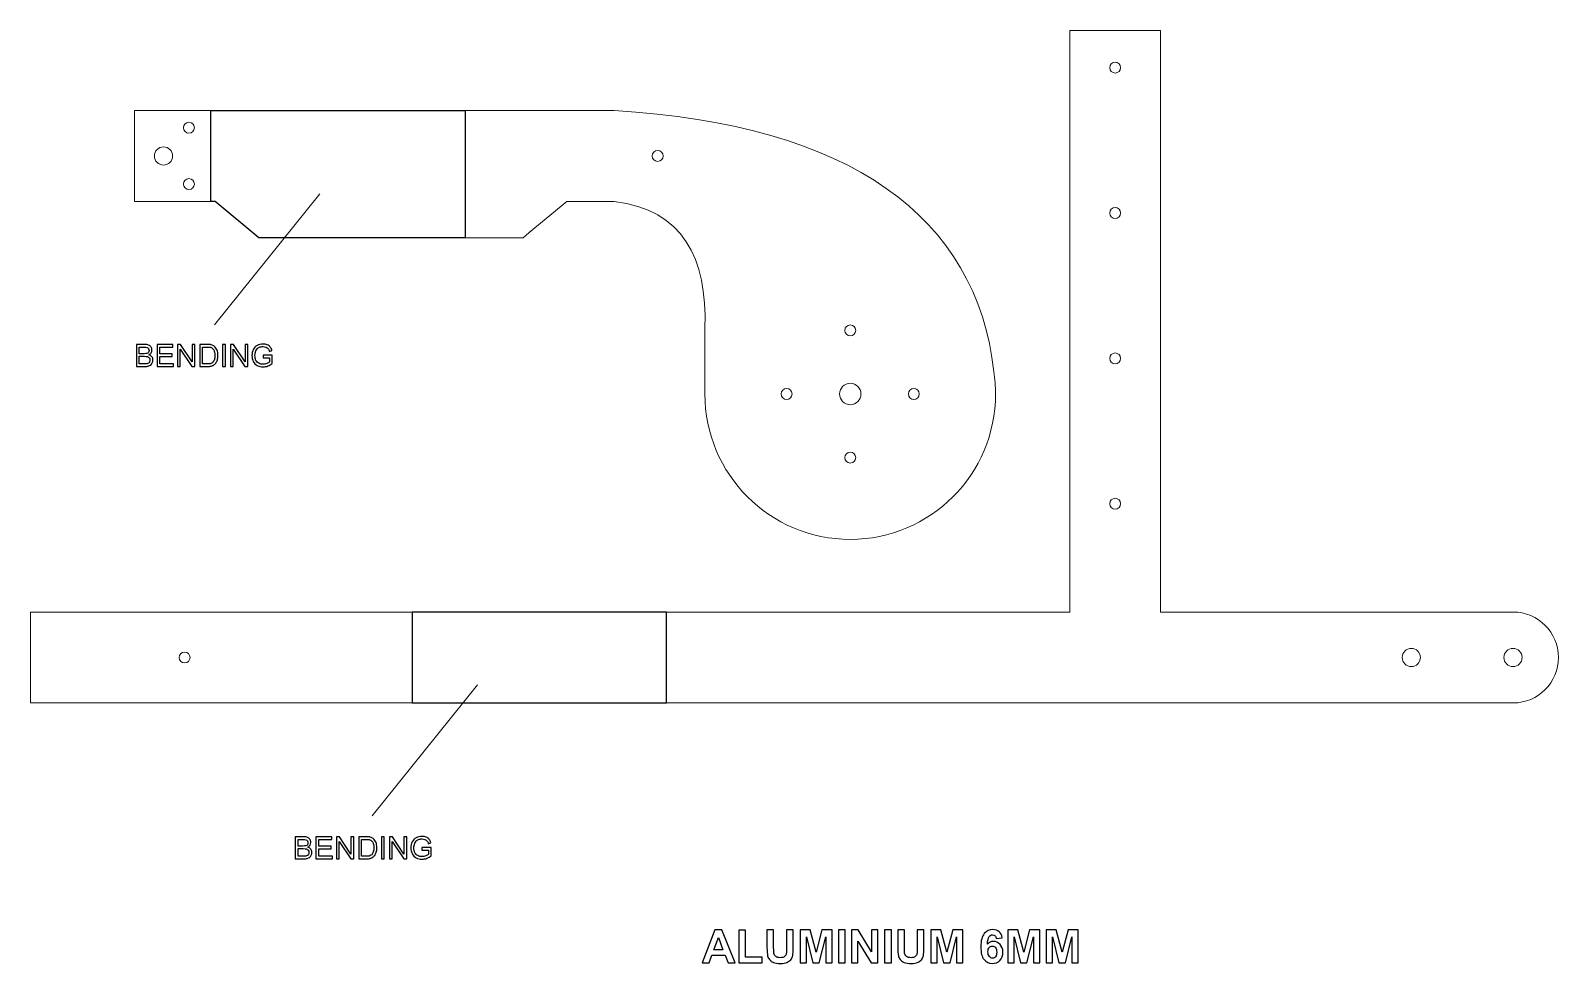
# Model space of a CAD drawing. Header units: centimetres. Extents: x -20.4 to 21.7, y -15.3 to 10.4.
import ezdxf

# ---------------------------------------------------------------- set-up
doc = ezdxf.new("R2010")
doc.units = ezdxf.units.CM
doc.header["$MEASUREMENT"] = 0
doc.layers.add('Layer 1', color=7, linetype='Continuous')

msp = doc.modelspace()

# ---------------------------------------------------------------- linework, layer by layer
at = {"layer": 'Layer 1', "color": 1}
msp.add_lwpolyline([(-9.85861, -8.10775), (-2.85861, -8.10775), (-2.85861, -5.60775), (-9.85861, -5.60775), (-9.85861, -8.10775)], close=True, dxfattribs=at)
at = {"layer": 'Layer 1', "color": 250, "lineweight": 20}
for centre, major_axis in [((9.49139, 9.37225), (0, 0.15)), ((-15.99986, 7.71725), (0, 0.15)), ((-16.69986, 6.94225), (0, 0.25)), ((-3.09986, 6.94225), (0, 0.15)), ((-15.99986, 6.16725), (0, 0.15)), ((9.49139, 5.37225), (0, 0.15)), ((2.20014, 2.14225), (0, 0.15)), ((9.49139, 1.37225), (0, 0.15)), ((0.45014, 0.39225), (0, 0.15)), ((2.20014, 0.39225), (0, 0.295)), ((3.95014, 0.39225), (0, 0.15)), ((2.20014, -1.35775), (0, 0.15)), ((9.49139, -2.62775), (0, 0.15)), ((-16.11961, -6.85775), (0, 0.15)), ((17.64139, -6.85775), (0, 0.25)), ((20.44139, -6.85775), (0, 0.25))]:
    msp.add_ellipse(centre, major_axis=major_axis, ratio=1, dxfattribs=at)
for points in [[(8.24139, 10.39225), (8.24139, 10.39225), (8.24139, -5.60775), (8.24139, -5.60775)], [(8.24139, 10.39225), (8.24139, 10.39225), (10.74139, 10.39225), (10.74139, 10.39225)], [(10.74139, 10.39225), (10.74139, 10.39225), (10.74139, -5.60775), (10.74139, -5.60775)], [(-8.39986, 8.19225), (-8.39986, 8.19225), (-17.49986, 8.19225), (-17.49986, 8.19225)], [(-17.49986, 8.19225), (-17.49986, 8.19225), (-17.49986, 5.69225), (-17.49986, 5.69225)], [(-8.39986, 8.19225), (-8.39986, 8.19225), (-4.29986, 8.19225), (-4.29986, 8.19225)], [(-4.29986, 8.19225), (2.20679, 7.81103), (5.68418, 5.25965), (6.1539, 1.00239)], [(-12.40086, 5.89747), (-12.40086, 5.89747), (-15.29364, 2.29914), (-15.29364, 2.29914)], [(-17.49986, 5.69225), (-17.49986, 5.69225), (-15.27445, 5.69225), (-15.27445, 5.69225)], [(-14.07445, 4.69225), (-14.07445, 4.69225), (-15.27445, 5.69225), (-15.27445, 5.69225)], [(-5.59986, 5.69225), (-5.59986, 5.69225), (-4.29986, 5.69225), (-4.29986, 5.69225)], [(-4.29986, 5.69225), (-2.39663, 5.45344), (-1.73436, 4.13842), (-1.79986, 2.19225)], [(-8.39986, 4.69225), (-8.39986, 4.69225), (-14.07445, 4.69225), (-14.07445, 4.69225)], [(-1.79986, 0.39225), (-1.79986, 0.39225), (-1.79986, 2.19225), (-1.79986, 2.19225)], [(-20.35861, -5.60775), (-20.35861, -5.60775), (-2.85861, -5.60775), (-2.85861, -5.60775)], [(-20.35861, -8.10775), (-20.35861, -8.10775), (-20.35861, -5.60775), (-20.35861, -5.60775)], [(-2.85861, -5.60775), (-2.85861, -5.60775), (8.24139, -5.60775), (8.24139, -5.60775)], [(10.74139, -5.60775), (10.74139, -5.60775), (20.44139, -5.60775), (20.44139, -5.60775)], [(-8.06165, -7.61385), (-8.06165, -7.61385), (-10.95443, -11.21218), (-10.95443, -11.21218)], [(-20.35861, -8.10775), (-20.35861, -8.10775), (-2.85861, -8.10775), (-2.85861, -8.10775)], [(-2.85861, -8.10775), (-2.85861, -8.10775), (10.74139, -8.10775), (10.74139, -8.10775)], [(20.44139, -8.10775), (20.44139, -8.10775), (10.74139, -8.10775), (10.74139, -8.10775)]]:
    msp.add_open_spline(points, degree=3, dxfattribs=at)
at = {"layer": 'Layer 1', "color": 1}
msp.add_open_spline([(-8.39986, 4.69225), (-8.39986, 4.69225), (-8.39986, 6.94225), (-8.39986, 6.94225), (-8.39986, 6.94225), (-8.39986, 6.94225), (-8.39986, 8.19225), (-8.39986, 8.19225), (-8.39986, 8.19225), (-8.39986, 8.19225), (-15.39986, 8.19225), (-15.39986, 8.19225), (-15.39986, 8.19225), (-15.39986, 8.19225), (-15.39986, 6.94225), (-15.39986, 6.94225), (-15.39986, 6.94225), (-15.39986, 6.94225), (-15.39986, 5.69225), (-15.39986, 5.69225), (-15.39986, 5.69225), (-15.39986, 5.69225), (-15.27445, 5.69225), (-15.27445, 5.69225), (-15.27445, 5.69225), (-15.27445, 5.69225), (-14.07445, 4.69225), (-14.07445, 4.69225), (-14.07445, 4.69225), (-14.07445, 4.69225), (-8.39986, 4.69225), (-8.39986, 4.69225)], degree=3, knots=[0, 0, 0, 0, 0.11111111, 0.11111111, 0.11111111, 0.11111111, 0.22222222, 0.22222222, 0.22222222, 0.22222222, 0.33333333, 0.33333333, 0.33333333, 0.33333333, 0.44444444, 0.44444444, 0.44444444, 0.44444444, 0.55555556, 0.55555556, 0.55555556, 0.55555556, 0.66666667, 0.66666667, 0.66666667, 0.66666667, 0.77777778, 0.77777778, 0.77777778, 0.77777778, 1, 1, 1, 1], dxfattribs=at)
at = {"layer": 'Layer 1', "color": 250, "lineweight": 20}
for points, knots in [([(-5.59986, 5.69225), (-5.59986, 5.69225), (-6.63288, 4.8314), (-6.63288, 4.8314), (-6.63288, 4.8314), (-6.63288, 4.8314), (-6.79986, 4.69225), (-6.79986, 4.69225)], [0, 0, 0, 0, 0.33333333, 0.33333333, 0.33333333, 0.33333333, 1, 1, 1, 1]), ([(-8.39986, 4.69225), (-8.39986, 4.69225), (-6.98849, 4.69225), (-6.98849, 4.69225), (-6.98849, 4.69225), (-6.98849, 4.69225), (-6.79986, 4.69225), (-6.79986, 4.69225)], [0, 0, 0, 0, 0.33333333, 0.33333333, 0.33333333, 0.33333333, 1, 1, 1, 1]), ([(6.15388, 1.0025), (6.18433, 0.80353), (6.20014, 0.59973), (6.20014, 0.39225), (6.20014, 0.39225), (6.20014, -1.81689), (4.40928, -3.60775), (2.20014, -3.60775), (2.20014, -3.60775), (-0.009, -3.60775), (-1.79986, -1.81689), (-1.79986, 0.39225)], [0, 0, 0, 0, 0.25, 0.25, 0.25, 0.25, 0.5, 0.5, 0.5, 0.5, 1, 1, 1, 1]), ([(20.44139, -5.60775), (21.13175, -5.60775), (21.69139, -6.16739), (21.69139, -6.85775), (21.69139, -6.85775), (21.69139, -7.54811), (21.13175, -8.10775), (20.44139, -8.10775)], [0, 0, 0, 0, 0.33333333, 0.33333333, 0.33333333, 0.33333333, 1, 1, 1, 1])]:
    msp.add_open_spline(points, degree=3, knots=knots, dxfattribs=at)
at = {"layer": 'Layer 1', "color": 250}
for points, knots in [([(-17.44715, 1.14937), (-17.44715, 1.14937), (-17.44715, 1.75559), (-17.44715, 1.75559), (-17.44715, 1.75559), (-17.44715, 1.75559), (-17.21968, 1.75559), (-17.21968, 1.75559), (-17.21968, 1.75559), (-17.1734, 1.75559), (-17.13628, 1.74952), (-17.1082, 1.73724), (-17.1082, 1.73724), (-17.08026, 1.72496), (-17.05839, 1.70606), (-17.04259, 1.68051), (-17.04259, 1.68051), (-17.02664, 1.65511), (-17.01874, 1.62844), (-17.01874, 1.6005), (-17.01874, 1.6005), (-17.01874, 1.57468), (-17.02579, 1.55027), (-17.03976, 1.52741), (-17.03976, 1.52741), (-17.05373, 1.50455), (-17.0749, 1.48606), (-17.10326, 1.47195), (-17.10326, 1.47195), (-17.06657, 1.46123), (-17.03835, 1.44288), (-17.01874, 1.41692), (-17.01874, 1.41692), (-16.99898, 1.39109), (-16.9891, 1.36047), (-16.9891, 1.3252), (-16.9891, 1.3252), (-16.9891, 1.29669), (-16.99517, 1.2703), (-17.00717, 1.24589), (-17.00717, 1.24589), (-17.01916, 1.22148), (-17.03398, 1.20271), (-17.05162, 1.18945), (-17.05162, 1.18945), (-17.06926, 1.17632), (-17.09141, 1.1663), (-17.11794, 1.15953), (-17.11794, 1.15953), (-17.14461, 1.15276), (-17.17721, 1.14937), (-17.21587, 1.14937), (-17.21587, 1.14937), (-17.21587, 1.14937), (-17.44715, 1.14937), (-17.44715, 1.14937)], [0, 0, 0, 0, 0.06666667, 0.06666667, 0.06666667, 0.06666667, 0.13333333, 0.13333333, 0.13333333, 0.13333333, 0.2, 0.2, 0.2, 0.2, 0.26666667, 0.26666667, 0.26666667, 0.26666667, 0.33333333, 0.33333333, 0.33333333, 0.33333333, 0.4, 0.4, 0.4, 0.4, 0.46666667, 0.46666667, 0.46666667, 0.46666667, 0.53333333, 0.53333333, 0.53333333, 0.53333333, 0.6, 0.6, 0.6, 0.6, 0.66666667, 0.66666667, 0.66666667, 0.66666667, 0.73333333, 0.73333333, 0.73333333, 0.73333333, 0.8, 0.8, 0.8, 0.8, 0.86666667, 0.86666667, 0.86666667, 0.86666667, 1, 1, 1, 1]), ([(-17.36672, 1.50074), (-17.36672, 1.50074), (-17.23563, 1.50074), (-17.23563, 1.50074), (-17.23563, 1.50074), (-17.20007, 1.50074), (-17.17453, 1.50314), (-17.15914, 1.50779), (-17.15914, 1.50779), (-17.13868, 1.51386), (-17.1233, 1.52402), (-17.113, 1.53813), (-17.113, 1.53813), (-17.1027, 1.55224), (-17.09748, 1.56988), (-17.09748, 1.59119), (-17.09748, 1.59119), (-17.09748, 1.61137), (-17.10228, 1.62915), (-17.11201, 1.64439), (-17.11201, 1.64439), (-17.12161, 1.65977), (-17.13544, 1.67035), (-17.15336, 1.676), (-17.15336, 1.676), (-17.17128, 1.68164), (-17.20204, 1.68447), (-17.2455, 1.68447), (-17.2455, 1.68447), (-17.2455, 1.68447), (-17.36672, 1.68447), (-17.36672, 1.68447), (-17.36672, 1.68447), (-17.36672, 1.68447), (-17.36672, 1.50074), (-17.36672, 1.50074)], [0, 0, 0, 0, 0.1, 0.1, 0.1, 0.1, 0.2, 0.2, 0.2, 0.2, 0.3, 0.3, 0.3, 0.3, 0.4, 0.4, 0.4, 0.4, 0.5, 0.5, 0.5, 0.5, 0.6, 0.6, 0.6, 0.6, 0.7, 0.7, 0.7, 0.7, 0.8, 0.8, 0.8, 0.8, 1, 1, 1, 1]), ([(-16.87734, 1.14937), (-16.87734, 1.14937), (-16.87734, 1.75559), (-16.87734, 1.75559), (-16.87734, 1.75559), (-16.87734, 1.75559), (-16.43961, 1.75559), (-16.43961, 1.75559), (-16.43961, 1.75559), (-16.43961, 1.75559), (-16.43961, 1.68447), (-16.43961, 1.68447), (-16.43961, 1.68447), (-16.43961, 1.68447), (-16.79691, 1.68447), (-16.79691, 1.68447), (-16.79691, 1.68447), (-16.79691, 1.68447), (-16.79691, 1.4982), (-16.79691, 1.4982), (-16.79691, 1.4982), (-16.79691, 1.4982), (-16.46247, 1.4982), (-16.46247, 1.4982), (-16.46247, 1.4982), (-16.46247, 1.4982), (-16.46247, 1.42708), (-16.46247, 1.42708), (-16.46247, 1.42708), (-16.46247, 1.42708), (-16.79691, 1.42708), (-16.79691, 1.42708), (-16.79691, 1.42708), (-16.79691, 1.42708), (-16.79691, 1.22049), (-16.79691, 1.22049), (-16.79691, 1.22049), (-16.79691, 1.22049), (-16.42522, 1.22049), (-16.42522, 1.22049), (-16.42522, 1.22049), (-16.42522, 1.22049), (-16.42522, 1.14937), (-16.42522, 1.14937), (-16.42522, 1.14937), (-16.42522, 1.14937), (-16.87734, 1.14937), (-16.87734, 1.14937)], [0, 0, 0, 0, 0.07692308, 0.07692308, 0.07692308, 0.07692308, 0.15384615, 0.15384615, 0.15384615, 0.15384615, 0.23076923, 0.23076923, 0.23076923, 0.23076923, 0.30769231, 0.30769231, 0.30769231, 0.30769231, 0.38461538, 0.38461538, 0.38461538, 0.38461538, 0.46153846, 0.46153846, 0.46153846, 0.46153846, 0.53846154, 0.53846154, 0.53846154, 0.53846154, 0.61538462, 0.61538462, 0.61538462, 0.61538462, 0.69230769, 0.69230769, 0.69230769, 0.69230769, 0.76923077, 0.76923077, 0.76923077, 0.76923077, 0.84615385, 0.84615385, 0.84615385, 0.84615385, 1, 1, 1, 1]), ([(-16.31515, 1.14937), (-16.31515, 1.14937), (-16.31515, 1.75559), (-16.31515, 1.75559), (-16.31515, 1.75559), (-16.31515, 1.75559), (-16.23274, 1.75559), (-16.23274, 1.75559), (-16.23274, 1.75559), (-16.23274, 1.75559), (-15.91468, 1.27976), (-15.91468, 1.27976), (-15.91468, 1.27976), (-15.91468, 1.27976), (-15.91468, 1.75559), (-15.91468, 1.75559), (-15.91468, 1.75559), (-15.91468, 1.75559), (-15.83763, 1.75559), (-15.83763, 1.75559), (-15.83763, 1.75559), (-15.83763, 1.75559), (-15.83763, 1.14937), (-15.83763, 1.14937), (-15.83763, 1.14937), (-15.83763, 1.14937), (-15.92004, 1.14937), (-15.92004, 1.14937), (-15.92004, 1.14937), (-15.92004, 1.14937), (-16.23811, 1.6252), (-16.23811, 1.6252), (-16.23811, 1.6252), (-16.23811, 1.6252), (-16.23811, 1.14937), (-16.23811, 1.14937), (-16.23811, 1.14937), (-16.23811, 1.14937), (-16.31515, 1.14937), (-16.31515, 1.14937)], [0, 0, 0, 0, 0.09090909, 0.09090909, 0.09090909, 0.09090909, 0.18181818, 0.18181818, 0.18181818, 0.18181818, 0.27272727, 0.27272727, 0.27272727, 0.27272727, 0.36363636, 0.36363636, 0.36363636, 0.36363636, 0.45454545, 0.45454545, 0.45454545, 0.45454545, 0.54545455, 0.54545455, 0.54545455, 0.54545455, 0.63636364, 0.63636364, 0.63636364, 0.63636364, 0.72727273, 0.72727273, 0.72727273, 0.72727273, 0.81818182, 0.81818182, 0.81818182, 0.81818182, 1, 1, 1, 1]), ([(-15.70287, 1.14937), (-15.70287, 1.14937), (-15.70287, 1.75559), (-15.70287, 1.75559), (-15.70287, 1.75559), (-15.70287, 1.75559), (-15.49402, 1.75559), (-15.49402, 1.75559), (-15.49402, 1.75559), (-15.44689, 1.75559), (-15.41091, 1.75276), (-15.38607, 1.74698), (-15.38607, 1.74698), (-15.35136, 1.73893), (-15.32172, 1.7244), (-15.29717, 1.70352), (-15.29717, 1.70352), (-15.26514, 1.67642), (-15.24129, 1.64199), (-15.22549, 1.59994), (-15.22549, 1.59994), (-15.20954, 1.55789), (-15.20164, 1.50977), (-15.20164, 1.45572), (-15.20164, 1.45572), (-15.20164, 1.40972), (-15.207, 1.36894), (-15.21772, 1.33338), (-15.21772, 1.33338), (-15.22845, 1.29782), (-15.24228, 1.26833), (-15.25907, 1.24504), (-15.25907, 1.24504), (-15.276, 1.22176), (-15.29435, 1.20342), (-15.31439, 1.19015), (-15.31439, 1.19015), (-15.33428, 1.17675), (-15.35841, 1.16659), (-15.38664, 1.15967), (-15.38664, 1.15967), (-15.415, 1.15276), (-15.44745, 1.14937), (-15.48414, 1.14937), (-15.48414, 1.14937), (-15.48414, 1.14937), (-15.70287, 1.14937), (-15.70287, 1.14937)], [0, 0, 0, 0, 0.07692308, 0.07692308, 0.07692308, 0.07692308, 0.15384615, 0.15384615, 0.15384615, 0.15384615, 0.23076923, 0.23076923, 0.23076923, 0.23076923, 0.30769231, 0.30769231, 0.30769231, 0.30769231, 0.38461538, 0.38461538, 0.38461538, 0.38461538, 0.46153846, 0.46153846, 0.46153846, 0.46153846, 0.53846154, 0.53846154, 0.53846154, 0.53846154, 0.61538462, 0.61538462, 0.61538462, 0.61538462, 0.69230769, 0.69230769, 0.69230769, 0.69230769, 0.76923077, 0.76923077, 0.76923077, 0.76923077, 0.84615385, 0.84615385, 0.84615385, 0.84615385, 1, 1, 1, 1]), ([(-15.62243, 1.22049), (-15.62243, 1.22049), (-15.49317, 1.22049), (-15.49317, 1.22049), (-15.49317, 1.22049), (-15.45324, 1.22049), (-15.42191, 1.22416), (-15.39919, 1.23164), (-15.39919, 1.23164), (-15.37648, 1.23912), (-15.35841, 1.24956), (-15.34487, 1.26311), (-15.34487, 1.26311), (-15.32596, 1.28216), (-15.31114, 1.30784), (-15.30056, 1.34001), (-15.30056, 1.34001), (-15.28997, 1.37219), (-15.28461, 1.41113), (-15.28461, 1.45699), (-15.28461, 1.45699), (-15.28461, 1.52049), (-15.29505, 1.56932), (-15.3158, 1.60347), (-15.3158, 1.60347), (-15.33654, 1.63762), (-15.3618, 1.66048), (-15.39157, 1.67205), (-15.39157, 1.67205), (-15.41302, 1.68037), (-15.4476, 1.68447), (-15.49529, 1.68447), (-15.49529, 1.68447), (-15.49529, 1.68447), (-15.62243, 1.68447), (-15.62243, 1.68447), (-15.62243, 1.68447), (-15.62243, 1.68447), (-15.62243, 1.22049), (-15.62243, 1.22049)], [0, 0, 0, 0, 0.09090909, 0.09090909, 0.09090909, 0.09090909, 0.18181818, 0.18181818, 0.18181818, 0.18181818, 0.27272727, 0.27272727, 0.27272727, 0.27272727, 0.36363636, 0.36363636, 0.36363636, 0.36363636, 0.45454545, 0.45454545, 0.45454545, 0.45454545, 0.54545455, 0.54545455, 0.54545455, 0.54545455, 0.63636364, 0.63636364, 0.63636364, 0.63636364, 0.72727273, 0.72727273, 0.72727273, 0.72727273, 0.81818182, 0.81818182, 0.81818182, 0.81818182, 1, 1, 1, 1]), ([(-15.07788, 1.14937), (-15.07788, 1.14937), (-15.07788, 1.75559), (-15.07788, 1.75559), (-15.07788, 1.75559), (-15.07788, 1.75559), (-14.99745, 1.75559), (-14.99745, 1.75559), (-14.99745, 1.75559), (-14.99745, 1.75559), (-14.99745, 1.14937), (-14.99745, 1.14937), (-14.99745, 1.14937), (-14.99745, 1.14937), (-15.07788, 1.14937), (-15.07788, 1.14937)], [0, 0, 0, 0, 0.2, 0.2, 0.2, 0.2, 0.4, 0.4, 0.4, 0.4, 0.6, 0.6, 0.6, 0.6, 1, 1, 1, 1]), ([(-14.85704, 1.14937), (-14.85704, 1.14937), (-14.85704, 1.75559), (-14.85704, 1.75559), (-14.85704, 1.75559), (-14.85704, 1.75559), (-14.77463, 1.75559), (-14.77463, 1.75559), (-14.77463, 1.75559), (-14.77463, 1.75559), (-14.45657, 1.27976), (-14.45657, 1.27976), (-14.45657, 1.27976), (-14.45657, 1.27976), (-14.45657, 1.75559), (-14.45657, 1.75559), (-14.45657, 1.75559), (-14.45657, 1.75559), (-14.37952, 1.75559), (-14.37952, 1.75559), (-14.37952, 1.75559), (-14.37952, 1.75559), (-14.37952, 1.14937), (-14.37952, 1.14937), (-14.37952, 1.14937), (-14.37952, 1.14937), (-14.46193, 1.14937), (-14.46193, 1.14937), (-14.46193, 1.14937), (-14.46193, 1.14937), (-14.78, 1.6252), (-14.78, 1.6252), (-14.78, 1.6252), (-14.78, 1.6252), (-14.78, 1.14937), (-14.78, 1.14937), (-14.78, 1.14937), (-14.78, 1.14937), (-14.85704, 1.14937), (-14.85704, 1.14937)], [0, 0, 0, 0, 0.09090909, 0.09090909, 0.09090909, 0.09090909, 0.18181818, 0.18181818, 0.18181818, 0.18181818, 0.27272727, 0.27272727, 0.27272727, 0.27272727, 0.36363636, 0.36363636, 0.36363636, 0.36363636, 0.45454545, 0.45454545, 0.45454545, 0.45454545, 0.54545455, 0.54545455, 0.54545455, 0.54545455, 0.63636364, 0.63636364, 0.63636364, 0.63636364, 0.72727273, 0.72727273, 0.72727273, 0.72727273, 0.81818182, 0.81818182, 0.81818182, 0.81818182, 1, 1, 1, 1]), ([(-13.96112, 1.38728), (-13.96112, 1.38728), (-13.96112, 1.4584), (-13.96112, 1.4584), (-13.96112, 1.4584), (-13.96112, 1.4584), (-13.70458, 1.4584), (-13.70458, 1.4584), (-13.70458, 1.4584), (-13.70458, 1.4584), (-13.70458, 1.23375), (-13.70458, 1.23375), (-13.70458, 1.23375), (-13.74395, 1.20243), (-13.78459, 1.17872), (-13.8265, 1.16292), (-13.8265, 1.16292), (-13.86841, 1.14711), (-13.91145, 1.13921), (-13.95548, 1.13921), (-13.95548, 1.13921), (-14.01503, 1.13921), (-14.06907, 1.15191), (-14.11776, 1.17745), (-14.11776, 1.17745), (-14.1663, 1.20285), (-14.20313, 1.23982), (-14.22782, 1.28794), (-14.22782, 1.28794), (-14.25266, 1.3362), (-14.26508, 1.39011), (-14.26508, 1.44951), (-14.26508, 1.44951), (-14.26508, 1.5085), (-14.2528, 1.56353), (-14.22811, 1.61476), (-14.22811, 1.61476), (-14.20341, 1.66584), (-14.16799, 1.7038), (-14.12171, 1.72849), (-14.12171, 1.72849), (-14.07542, 1.75333), (-14.02208, 1.76575), (-13.96169, 1.76575), (-13.96169, 1.76575), (-13.91794, 1.76575), (-13.87829, 1.75869), (-13.84287, 1.74444), (-13.84287, 1.74444), (-13.80745, 1.73019), (-13.77965, 1.71043), (-13.75961, 1.68517), (-13.75961, 1.68517), (-13.73944, 1.65977), (-13.7242, 1.62661), (-13.71375, 1.58583), (-13.71375, 1.58583), (-13.71375, 1.58583), (-13.78614, 1.56607), (-13.78614, 1.56607), (-13.78614, 1.56607), (-13.79532, 1.59684), (-13.8066, 1.62111), (-13.82001, 1.63889), (-13.82001, 1.63889), (-13.83356, 1.65653), (-13.85275, 1.67064), (-13.87787, 1.68122), (-13.87787, 1.68122), (-13.90284, 1.6918), (-13.93064, 1.69717), (-13.96126, 1.69717), (-13.96126, 1.69717), (-13.99781, 1.69717), (-14.02942, 1.69152), (-14.05623, 1.68037), (-14.05623, 1.68037), (-14.0829, 1.66923), (-14.10435, 1.65455), (-14.12086, 1.63621), (-14.12086, 1.63621), (-14.13723, 1.618), (-14.14993, 1.59796), (-14.15896, 1.57623), (-14.15896, 1.57623), (-14.17434, 1.53856), (-14.1821, 1.49792), (-14.1821, 1.45403), (-14.1821, 1.45403), (-14.1821, 1.39984), (-14.17279, 1.35455), (-14.1543, 1.318), (-14.1543, 1.318), (-14.13568, 1.28159), (-14.10858, 1.2545), (-14.07316, 1.23686), (-14.07316, 1.23686), (-14.0376, 1.21922), (-13.99993, 1.21033), (-13.95999, 1.21033), (-13.95999, 1.21033), (-13.92528, 1.21033), (-13.89141, 1.2171), (-13.85839, 1.23051), (-13.85839, 1.23051), (-13.82537, 1.24406), (-13.8004, 1.25831), (-13.78332, 1.27369), (-13.78332, 1.27369), (-13.78332, 1.27369), (-13.78332, 1.38728), (-13.78332, 1.38728), (-13.78332, 1.38728), (-13.78332, 1.38728), (-13.96112, 1.38728), (-13.96112, 1.38728)], [0, 0, 0, 0, 0.03333333, 0.03333333, 0.03333333, 0.03333333, 0.06666667, 0.06666667, 0.06666667, 0.06666667, 0.1, 0.1, 0.1, 0.1, 0.13333333, 0.13333333, 0.13333333, 0.13333333, 0.16666667, 0.16666667, 0.16666667, 0.16666667, 0.2, 0.2, 0.2, 0.2, 0.23333333, 0.23333333, 0.23333333, 0.23333333, 0.26666667, 0.26666667, 0.26666667, 0.26666667, 0.3, 0.3, 0.3, 0.3, 0.33333333, 0.33333333, 0.33333333, 0.33333333, 0.36666667, 0.36666667, 0.36666667, 0.36666667, 0.4, 0.4, 0.4, 0.4, 0.43333333, 0.43333333, 0.43333333, 0.43333333, 0.46666667, 0.46666667, 0.46666667, 0.46666667, 0.5, 0.5, 0.5, 0.5, 0.53333333, 0.53333333, 0.53333333, 0.53333333, 0.56666667, 0.56666667, 0.56666667, 0.56666667, 0.6, 0.6, 0.6, 0.6, 0.63333333, 0.63333333, 0.63333333, 0.63333333, 0.66666667, 0.66666667, 0.66666667, 0.66666667, 0.7, 0.7, 0.7, 0.7, 0.73333333, 0.73333333, 0.73333333, 0.73333333, 0.76666667, 0.76666667, 0.76666667, 0.76666667, 0.8, 0.8, 0.8, 0.8, 0.83333333, 0.83333333, 0.83333333, 0.83333333, 0.86666667, 0.86666667, 0.86666667, 0.86666667, 0.9, 0.9, 0.9, 0.9, 0.93333333, 0.93333333, 0.93333333, 0.93333333, 1, 1, 1, 1]), ([(-17.36672, 1.22049), (-17.36672, 1.22049), (-17.21573, 1.22049), (-17.21573, 1.22049), (-17.21573, 1.22049), (-17.18977, 1.22049), (-17.17156, 1.22148), (-17.16098, 1.22345), (-17.16098, 1.22345), (-17.14263, 1.2267), (-17.12711, 1.2322), (-17.11469, 1.23996), (-17.11469, 1.23996), (-17.10228, 1.24772), (-17.09212, 1.25901), (-17.08407, 1.27383), (-17.08407, 1.27383), (-17.07603, 1.28865), (-17.07208, 1.30572), (-17.07208, 1.32505), (-17.07208, 1.32505), (-17.07208, 1.34777), (-17.07786, 1.36739), (-17.08958, 1.38418), (-17.08958, 1.38418), (-17.10115, 1.40097), (-17.11723, 1.41268), (-17.13784, 1.41946), (-17.13784, 1.41946), (-17.1583, 1.42623), (-17.18793, 1.42962), (-17.22645, 1.42962), (-17.22645, 1.42962), (-17.22645, 1.42962), (-17.36672, 1.42962), (-17.36672, 1.42962), (-17.36672, 1.42962), (-17.36672, 1.42962), (-17.36672, 1.22049), (-17.36672, 1.22049)], [0, 0, 0, 0, 0.09090909, 0.09090909, 0.09090909, 0.09090909, 0.18181818, 0.18181818, 0.18181818, 0.18181818, 0.27272727, 0.27272727, 0.27272727, 0.27272727, 0.36363636, 0.36363636, 0.36363636, 0.36363636, 0.45454545, 0.45454545, 0.45454545, 0.45454545, 0.54545455, 0.54545455, 0.54545455, 0.54545455, 0.63636364, 0.63636364, 0.63636364, 0.63636364, 0.72727273, 0.72727273, 0.72727273, 0.72727273, 0.81818182, 0.81818182, 0.81818182, 0.81818182, 1, 1, 1, 1]), ([(-13.0727, -12.3973), (-13.0727, -12.3973), (-13.0727, -11.79108), (-13.0727, -11.79108), (-13.0727, -11.79108), (-13.0727, -11.79108), (-12.84523, -11.79108), (-12.84523, -11.79108), (-12.84523, -11.79108), (-12.79895, -11.79108), (-12.76183, -11.79715), (-12.73375, -11.80943), (-12.73375, -11.80943), (-12.70581, -11.82171), (-12.68394, -11.84061), (-12.66814, -11.86616), (-12.66814, -11.86616), (-12.65219, -11.89156), (-12.64429, -11.91823), (-12.64429, -11.94617), (-12.64429, -11.94617), (-12.64429, -11.97199), (-12.65134, -11.9964), (-12.66531, -12.01926), (-12.66531, -12.01926), (-12.67928, -12.04212), (-12.70045, -12.06061), (-12.72881, -12.07472), (-12.72881, -12.07472), (-12.69212, -12.08544), (-12.6639, -12.10379), (-12.64429, -12.12975), (-12.64429, -12.12975), (-12.62453, -12.15558), (-12.61465, -12.1862), (-12.61465, -12.22147), (-12.61465, -12.22147), (-12.61465, -12.24998), (-12.62072, -12.27637), (-12.63272, -12.30078), (-12.63272, -12.30078), (-12.64471, -12.32519), (-12.65953, -12.34396), (-12.67717, -12.35722), (-12.67717, -12.35722), (-12.69481, -12.37035), (-12.71696, -12.38037), (-12.74349, -12.38714), (-12.74349, -12.38714), (-12.77016, -12.39391), (-12.80276, -12.3973), (-12.84142, -12.3973), (-12.84142, -12.3973), (-12.84142, -12.3973), (-13.0727, -12.3973), (-13.0727, -12.3973)], [0, 0, 0, 0, 0.06666667, 0.06666667, 0.06666667, 0.06666667, 0.13333333, 0.13333333, 0.13333333, 0.13333333, 0.2, 0.2, 0.2, 0.2, 0.26666667, 0.26666667, 0.26666667, 0.26666667, 0.33333333, 0.33333333, 0.33333333, 0.33333333, 0.4, 0.4, 0.4, 0.4, 0.46666667, 0.46666667, 0.46666667, 0.46666667, 0.53333333, 0.53333333, 0.53333333, 0.53333333, 0.6, 0.6, 0.6, 0.6, 0.66666667, 0.66666667, 0.66666667, 0.66666667, 0.73333333, 0.73333333, 0.73333333, 0.73333333, 0.8, 0.8, 0.8, 0.8, 0.86666667, 0.86666667, 0.86666667, 0.86666667, 1, 1, 1, 1]), ([(-12.99227, -12.04593), (-12.99227, -12.04593), (-12.86118, -12.04593), (-12.86118, -12.04593), (-12.86118, -12.04593), (-12.82562, -12.04593), (-12.80008, -12.04353), (-12.78469, -12.03888), (-12.78469, -12.03888), (-12.76423, -12.03281), (-12.74885, -12.02265), (-12.73855, -12.00854), (-12.73855, -12.00854), (-12.72825, -11.99443), (-12.72303, -11.97679), (-12.72303, -11.95548), (-12.72303, -11.95548), (-12.72303, -11.9353), (-12.72783, -11.91752), (-12.73756, -11.90228), (-12.73756, -11.90228), (-12.74716, -11.8869), (-12.76099, -11.87632), (-12.77891, -11.87067), (-12.77891, -11.87067), (-12.79683, -11.86503), (-12.82759, -11.8622), (-12.87105, -11.8622), (-12.87105, -11.8622), (-12.87105, -11.8622), (-12.99227, -11.8622), (-12.99227, -11.8622), (-12.99227, -11.8622), (-12.99227, -11.8622), (-12.99227, -12.04593), (-12.99227, -12.04593)], [0, 0, 0, 0, 0.1, 0.1, 0.1, 0.1, 0.2, 0.2, 0.2, 0.2, 0.3, 0.3, 0.3, 0.3, 0.4, 0.4, 0.4, 0.4, 0.5, 0.5, 0.5, 0.5, 0.6, 0.6, 0.6, 0.6, 0.7, 0.7, 0.7, 0.7, 0.8, 0.8, 0.8, 0.8, 1, 1, 1, 1]), ([(-12.99227, -12.32618), (-12.99227, -12.32618), (-12.84128, -12.32618), (-12.84128, -12.32618), (-12.84128, -12.32618), (-12.81532, -12.32618), (-12.79711, -12.32519), (-12.78653, -12.32322), (-12.78653, -12.32322), (-12.76818, -12.31997), (-12.75266, -12.31447), (-12.74024, -12.30671), (-12.74024, -12.30671), (-12.72783, -12.29895), (-12.71767, -12.28766), (-12.70962, -12.27284), (-12.70962, -12.27284), (-12.70158, -12.25802), (-12.69763, -12.24095), (-12.69763, -12.22162), (-12.69763, -12.22162), (-12.69763, -12.1989), (-12.70341, -12.17928), (-12.71513, -12.16249), (-12.71513, -12.16249), (-12.7267, -12.1457), (-12.74278, -12.13399), (-12.76339, -12.12721), (-12.76339, -12.12721), (-12.78385, -12.12044), (-12.81348, -12.11705), (-12.852, -12.11705), (-12.852, -12.11705), (-12.852, -12.11705), (-12.99227, -12.11705), (-12.99227, -12.11705), (-12.99227, -12.11705), (-12.99227, -12.11705), (-12.99227, -12.32618), (-12.99227, -12.32618)], [0, 0, 0, 0, 0.09090909, 0.09090909, 0.09090909, 0.09090909, 0.18181818, 0.18181818, 0.18181818, 0.18181818, 0.27272727, 0.27272727, 0.27272727, 0.27272727, 0.36363636, 0.36363636, 0.36363636, 0.36363636, 0.45454545, 0.45454545, 0.45454545, 0.45454545, 0.54545455, 0.54545455, 0.54545455, 0.54545455, 0.63636364, 0.63636364, 0.63636364, 0.63636364, 0.72727273, 0.72727273, 0.72727273, 0.72727273, 0.81818182, 0.81818182, 0.81818182, 0.81818182, 1, 1, 1, 1]), ([(-12.50289, -12.3973), (-12.50289, -12.3973), (-12.50289, -11.79108), (-12.50289, -11.79108), (-12.50289, -11.79108), (-12.50289, -11.79108), (-12.06516, -11.79108), (-12.06516, -11.79108), (-12.06516, -11.79108), (-12.06516, -11.79108), (-12.06516, -11.8622), (-12.06516, -11.8622), (-12.06516, -11.8622), (-12.06516, -11.8622), (-12.42246, -11.8622), (-12.42246, -11.8622), (-12.42246, -11.8622), (-12.42246, -11.8622), (-12.42246, -12.04847), (-12.42246, -12.04847), (-12.42246, -12.04847), (-12.42246, -12.04847), (-12.08802, -12.04847), (-12.08802, -12.04847), (-12.08802, -12.04847), (-12.08802, -12.04847), (-12.08802, -12.11959), (-12.08802, -12.11959), (-12.08802, -12.11959), (-12.08802, -12.11959), (-12.42246, -12.11959), (-12.42246, -12.11959), (-12.42246, -12.11959), (-12.42246, -12.11959), (-12.42246, -12.32618), (-12.42246, -12.32618), (-12.42246, -12.32618), (-12.42246, -12.32618), (-12.05077, -12.32618), (-12.05077, -12.32618), (-12.05077, -12.32618), (-12.05077, -12.32618), (-12.05077, -12.3973), (-12.05077, -12.3973), (-12.05077, -12.3973), (-12.05077, -12.3973), (-12.50289, -12.3973), (-12.50289, -12.3973)], [0, 0, 0, 0, 0.07692308, 0.07692308, 0.07692308, 0.07692308, 0.15384615, 0.15384615, 0.15384615, 0.15384615, 0.23076923, 0.23076923, 0.23076923, 0.23076923, 0.30769231, 0.30769231, 0.30769231, 0.30769231, 0.38461538, 0.38461538, 0.38461538, 0.38461538, 0.46153846, 0.46153846, 0.46153846, 0.46153846, 0.53846154, 0.53846154, 0.53846154, 0.53846154, 0.61538462, 0.61538462, 0.61538462, 0.61538462, 0.69230769, 0.69230769, 0.69230769, 0.69230769, 0.76923077, 0.76923077, 0.76923077, 0.76923077, 0.84615385, 0.84615385, 0.84615385, 0.84615385, 1, 1, 1, 1]), ([(-11.9407, -12.3973), (-11.9407, -12.3973), (-11.9407, -11.79108), (-11.9407, -11.79108), (-11.9407, -11.79108), (-11.9407, -11.79108), (-11.85829, -11.79108), (-11.85829, -11.79108), (-11.85829, -11.79108), (-11.85829, -11.79108), (-11.54023, -12.26691), (-11.54023, -12.26691), (-11.54023, -12.26691), (-11.54023, -12.26691), (-11.54023, -11.79108), (-11.54023, -11.79108), (-11.54023, -11.79108), (-11.54023, -11.79108), (-11.46318, -11.79108), (-11.46318, -11.79108), (-11.46318, -11.79108), (-11.46318, -11.79108), (-11.46318, -12.3973), (-11.46318, -12.3973), (-11.46318, -12.3973), (-11.46318, -12.3973), (-11.54559, -12.3973), (-11.54559, -12.3973), (-11.54559, -12.3973), (-11.54559, -12.3973), (-11.86366, -11.92147), (-11.86366, -11.92147), (-11.86366, -11.92147), (-11.86366, -11.92147), (-11.86366, -12.3973), (-11.86366, -12.3973), (-11.86366, -12.3973), (-11.86366, -12.3973), (-11.9407, -12.3973), (-11.9407, -12.3973)], [0, 0, 0, 0, 0.09090909, 0.09090909, 0.09090909, 0.09090909, 0.18181818, 0.18181818, 0.18181818, 0.18181818, 0.27272727, 0.27272727, 0.27272727, 0.27272727, 0.36363636, 0.36363636, 0.36363636, 0.36363636, 0.45454545, 0.45454545, 0.45454545, 0.45454545, 0.54545455, 0.54545455, 0.54545455, 0.54545455, 0.63636364, 0.63636364, 0.63636364, 0.63636364, 0.72727273, 0.72727273, 0.72727273, 0.72727273, 0.81818182, 0.81818182, 0.81818182, 0.81818182, 1, 1, 1, 1]), ([(-11.32842, -12.3973), (-11.32842, -12.3973), (-11.32842, -11.79108), (-11.32842, -11.79108), (-11.32842, -11.79108), (-11.32842, -11.79108), (-11.11957, -11.79108), (-11.11957, -11.79108), (-11.11957, -11.79108), (-11.07244, -11.79108), (-11.03646, -11.79391), (-11.01162, -11.79969), (-11.01162, -11.79969), (-10.97691, -11.80774), (-10.94727, -11.82227), (-10.92272, -11.84315), (-10.92272, -11.84315), (-10.89069, -11.87025), (-10.86684, -11.90468), (-10.85104, -11.94673), (-10.85104, -11.94673), (-10.83509, -11.98878), (-10.82719, -12.0369), (-10.82719, -12.09095), (-10.82719, -12.09095), (-10.82719, -12.13695), (-10.83255, -12.17773), (-10.84327, -12.21329), (-10.84327, -12.21329), (-10.854, -12.24885), (-10.86783, -12.27834), (-10.88462, -12.30163), (-10.88462, -12.30163), (-10.90155, -12.32491), (-10.9199, -12.34325), (-10.93994, -12.35652), (-10.93994, -12.35652), (-10.95983, -12.36992), (-10.98396, -12.38008), (-11.01219, -12.387), (-11.01219, -12.387), (-11.04055, -12.39391), (-11.073, -12.3973), (-11.10969, -12.3973), (-11.10969, -12.3973), (-11.10969, -12.3973), (-11.32842, -12.3973), (-11.32842, -12.3973)], [0, 0, 0, 0, 0.07692308, 0.07692308, 0.07692308, 0.07692308, 0.15384615, 0.15384615, 0.15384615, 0.15384615, 0.23076923, 0.23076923, 0.23076923, 0.23076923, 0.30769231, 0.30769231, 0.30769231, 0.30769231, 0.38461538, 0.38461538, 0.38461538, 0.38461538, 0.46153846, 0.46153846, 0.46153846, 0.46153846, 0.53846154, 0.53846154, 0.53846154, 0.53846154, 0.61538462, 0.61538462, 0.61538462, 0.61538462, 0.69230769, 0.69230769, 0.69230769, 0.69230769, 0.76923077, 0.76923077, 0.76923077, 0.76923077, 0.84615385, 0.84615385, 0.84615385, 0.84615385, 1, 1, 1, 1]), ([(-11.24798, -12.32618), (-11.24798, -12.32618), (-11.11872, -12.32618), (-11.11872, -12.32618), (-11.11872, -12.32618), (-11.07879, -12.32618), (-11.04746, -12.32251), (-11.02474, -12.31503), (-11.02474, -12.31503), (-11.00203, -12.30755), (-10.98396, -12.29711), (-10.97042, -12.28356), (-10.97042, -12.28356), (-10.95151, -12.26451), (-10.93669, -12.23883), (-10.92611, -12.20666), (-10.92611, -12.20666), (-10.91552, -12.17448), (-10.91016, -12.13554), (-10.91016, -12.08968), (-10.91016, -12.08968), (-10.91016, -12.02618), (-10.9206, -11.97735), (-10.94135, -11.9432), (-10.94135, -11.9432), (-10.96209, -11.90905), (-10.98735, -11.88619), (-11.01712, -11.87462), (-11.01712, -11.87462), (-11.03857, -11.8663), (-11.07315, -11.8622), (-11.12084, -11.8622), (-11.12084, -11.8622), (-11.12084, -11.8622), (-11.24798, -11.8622), (-11.24798, -11.8622), (-11.24798, -11.8622), (-11.24798, -11.8622), (-11.24798, -12.32618), (-11.24798, -12.32618)], [0, 0, 0, 0, 0.09090909, 0.09090909, 0.09090909, 0.09090909, 0.18181818, 0.18181818, 0.18181818, 0.18181818, 0.27272727, 0.27272727, 0.27272727, 0.27272727, 0.36363636, 0.36363636, 0.36363636, 0.36363636, 0.45454545, 0.45454545, 0.45454545, 0.45454545, 0.54545455, 0.54545455, 0.54545455, 0.54545455, 0.63636364, 0.63636364, 0.63636364, 0.63636364, 0.72727273, 0.72727273, 0.72727273, 0.72727273, 0.81818182, 0.81818182, 0.81818182, 0.81818182, 1, 1, 1, 1]), ([(-10.70343, -12.3973), (-10.70343, -12.3973), (-10.70343, -11.79108), (-10.70343, -11.79108), (-10.70343, -11.79108), (-10.70343, -11.79108), (-10.623, -11.79108), (-10.623, -11.79108), (-10.623, -11.79108), (-10.623, -11.79108), (-10.623, -12.3973), (-10.623, -12.3973), (-10.623, -12.3973), (-10.623, -12.3973), (-10.70343, -12.3973), (-10.70343, -12.3973)], [0, 0, 0, 0, 0.2, 0.2, 0.2, 0.2, 0.4, 0.4, 0.4, 0.4, 0.6, 0.6, 0.6, 0.6, 1, 1, 1, 1]), ([(-10.48259, -12.3973), (-10.48259, -12.3973), (-10.48259, -11.79108), (-10.48259, -11.79108), (-10.48259, -11.79108), (-10.48259, -11.79108), (-10.40018, -11.79108), (-10.40018, -11.79108), (-10.40018, -11.79108), (-10.40018, -11.79108), (-10.08212, -12.26691), (-10.08212, -12.26691), (-10.08212, -12.26691), (-10.08212, -12.26691), (-10.08212, -11.79108), (-10.08212, -11.79108), (-10.08212, -11.79108), (-10.08212, -11.79108), (-10.00507, -11.79108), (-10.00507, -11.79108), (-10.00507, -11.79108), (-10.00507, -11.79108), (-10.00507, -12.3973), (-10.00507, -12.3973), (-10.00507, -12.3973), (-10.00507, -12.3973), (-10.08748, -12.3973), (-10.08748, -12.3973), (-10.08748, -12.3973), (-10.08748, -12.3973), (-10.40555, -11.92147), (-10.40555, -11.92147), (-10.40555, -11.92147), (-10.40555, -11.92147), (-10.40555, -12.3973), (-10.40555, -12.3973), (-10.40555, -12.3973), (-10.40555, -12.3973), (-10.48259, -12.3973), (-10.48259, -12.3973)], [0, 0, 0, 0, 0.09090909, 0.09090909, 0.09090909, 0.09090909, 0.18181818, 0.18181818, 0.18181818, 0.18181818, 0.27272727, 0.27272727, 0.27272727, 0.27272727, 0.36363636, 0.36363636, 0.36363636, 0.36363636, 0.45454545, 0.45454545, 0.45454545, 0.45454545, 0.54545455, 0.54545455, 0.54545455, 0.54545455, 0.63636364, 0.63636364, 0.63636364, 0.63636364, 0.72727273, 0.72727273, 0.72727273, 0.72727273, 0.81818182, 0.81818182, 0.81818182, 0.81818182, 1, 1, 1, 1]), ([(-9.58667, -12.15939), (-9.58667, -12.15939), (-9.58667, -12.08827), (-9.58667, -12.08827), (-9.58667, -12.08827), (-9.58667, -12.08827), (-9.33013, -12.08827), (-9.33013, -12.08827), (-9.33013, -12.08827), (-9.33013, -12.08827), (-9.33013, -12.31292), (-9.33013, -12.31292), (-9.33013, -12.31292), (-9.3695, -12.34424), (-9.41014, -12.36795), (-9.45205, -12.38375), (-9.45205, -12.38375), (-9.49396, -12.39956), (-9.537, -12.40746), (-9.58103, -12.40746), (-9.58103, -12.40746), (-9.64058, -12.40746), (-9.69462, -12.39476), (-9.74331, -12.36922), (-9.74331, -12.36922), (-9.79185, -12.34382), (-9.82868, -12.30685), (-9.85337, -12.25873), (-9.85337, -12.25873), (-9.87821, -12.21047), (-9.89063, -12.15656), (-9.89063, -12.09716), (-9.89063, -12.09716), (-9.89063, -12.03817), (-9.87835, -11.98314), (-9.85366, -11.93191), (-9.85366, -11.93191), (-9.82896, -11.88083), (-9.79354, -11.84287), (-9.74726, -11.81818), (-9.74726, -11.81818), (-9.70097, -11.79334), (-9.64763, -11.78092), (-9.58724, -11.78092), (-9.58724, -11.78092), (-9.54349, -11.78092), (-9.50384, -11.78798), (-9.46842, -11.80223), (-9.46842, -11.80223), (-9.433, -11.81648), (-9.4052, -11.83624), (-9.38516, -11.8615), (-9.38516, -11.8615), (-9.36499, -11.8869), (-9.34975, -11.92006), (-9.3393, -11.96084), (-9.3393, -11.96084), (-9.3393, -11.96084), (-9.41169, -11.9806), (-9.41169, -11.9806), (-9.41169, -11.9806), (-9.42087, -11.94983), (-9.43215, -11.92556), (-9.44556, -11.90778), (-9.44556, -11.90778), (-9.45911, -11.89014), (-9.4783, -11.87603), (-9.50342, -11.86545), (-9.50342, -11.86545), (-9.52839, -11.85487), (-9.55619, -11.8495), (-9.58681, -11.8495), (-9.58681, -11.8495), (-9.62336, -11.8495), (-9.65497, -11.85515), (-9.68178, -11.8663), (-9.68178, -11.8663), (-9.70845, -11.87744), (-9.7299, -11.89212), (-9.74641, -11.91046), (-9.74641, -11.91046), (-9.76278, -11.92867), (-9.77548, -11.94871), (-9.78451, -11.97044), (-9.78451, -11.97044), (-9.79989, -12.00811), (-9.80765, -12.04875), (-9.80765, -12.09264), (-9.80765, -12.09264), (-9.80765, -12.14683), (-9.79834, -12.19212), (-9.77985, -12.22867), (-9.77985, -12.22867), (-9.76123, -12.26508), (-9.73413, -12.29217), (-9.69871, -12.30981), (-9.69871, -12.30981), (-9.66315, -12.32745), (-9.62548, -12.33634), (-9.58554, -12.33634), (-9.58554, -12.33634), (-9.55083, -12.33634), (-9.51696, -12.32957), (-9.48394, -12.31616), (-9.48394, -12.31616), (-9.45092, -12.30261), (-9.42595, -12.28836), (-9.40887, -12.27298), (-9.40887, -12.27298), (-9.40887, -12.27298), (-9.40887, -12.15939), (-9.40887, -12.15939), (-9.40887, -12.15939), (-9.40887, -12.15939), (-9.58667, -12.15939), (-9.58667, -12.15939)], [0, 0, 0, 0, 0.03333333, 0.03333333, 0.03333333, 0.03333333, 0.06666667, 0.06666667, 0.06666667, 0.06666667, 0.1, 0.1, 0.1, 0.1, 0.13333333, 0.13333333, 0.13333333, 0.13333333, 0.16666667, 0.16666667, 0.16666667, 0.16666667, 0.2, 0.2, 0.2, 0.2, 0.23333333, 0.23333333, 0.23333333, 0.23333333, 0.26666667, 0.26666667, 0.26666667, 0.26666667, 0.3, 0.3, 0.3, 0.3, 0.33333333, 0.33333333, 0.33333333, 0.33333333, 0.36666667, 0.36666667, 0.36666667, 0.36666667, 0.4, 0.4, 0.4, 0.4, 0.43333333, 0.43333333, 0.43333333, 0.43333333, 0.46666667, 0.46666667, 0.46666667, 0.46666667, 0.5, 0.5, 0.5, 0.5, 0.53333333, 0.53333333, 0.53333333, 0.53333333, 0.56666667, 0.56666667, 0.56666667, 0.56666667, 0.6, 0.6, 0.6, 0.6, 0.63333333, 0.63333333, 0.63333333, 0.63333333, 0.66666667, 0.66666667, 0.66666667, 0.66666667, 0.7, 0.7, 0.7, 0.7, 0.73333333, 0.73333333, 0.73333333, 0.73333333, 0.76666667, 0.76666667, 0.76666667, 0.76666667, 0.8, 0.8, 0.8, 0.8, 0.83333333, 0.83333333, 0.83333333, 0.83333333, 0.86666667, 0.86666667, 0.86666667, 0.86666667, 0.9, 0.9, 0.9, 0.9, 0.93333333, 0.93333333, 0.93333333, 0.93333333, 1, 1, 1, 1]), ([(-0.96509, -15.25953), (-0.96509, -15.25953), (-1.16342, -15.25953), (-1.16342, -15.25953), (-1.16342, -15.25953), (-1.16342, -15.25953), (-1.24195, -15.05252), (-1.24195, -15.05252), (-1.24195, -15.05252), (-1.24195, -15.05252), (-1.60665, -15.05252), (-1.60665, -15.05252), (-1.60665, -15.05252), (-1.60665, -15.05252), (-1.68222, -15.25953), (-1.68222, -15.25953), (-1.68222, -15.25953), (-1.68222, -15.25953), (-1.87695, -15.25953), (-1.87695, -15.25953), (-1.87695, -15.25953), (-1.87695, -15.25953), (-1.52389, -14.35021), (-1.52389, -14.35021), (-1.52389, -14.35021), (-1.52389, -14.35021), (-1.32937, -14.35021), (-1.32937, -14.35021), (-1.32937, -14.35021), (-1.32937, -14.35021), (-0.96509, -15.25953), (-0.96509, -15.25953)], [0, 0, 0, 0, 0.11111111, 0.11111111, 0.11111111, 0.11111111, 0.22222222, 0.22222222, 0.22222222, 0.22222222, 0.33333333, 0.33333333, 0.33333333, 0.33333333, 0.44444444, 0.44444444, 0.44444444, 0.44444444, 0.55555556, 0.55555556, 0.55555556, 0.55555556, 0.66666667, 0.66666667, 0.66666667, 0.66666667, 0.77777778, 0.77777778, 0.77777778, 0.77777778, 1, 1, 1, 1]), ([(-1.30164, -14.89885), (-1.30164, -14.89885), (-1.428, -14.5623), (-1.428, -14.5623), (-1.428, -14.5623), (-1.428, -14.5623), (-1.55077, -14.89885), (-1.55077, -14.89885), (-1.55077, -14.89885), (-1.55077, -14.89885), (-1.30164, -14.89885), (-1.30164, -14.89885)], [0, 0, 0, 0, 0.25, 0.25, 0.25, 0.25, 0.5, 0.5, 0.5, 0.5, 1, 1, 1, 1]), ([(-0.86201, -15.25953), (-0.86201, -15.25953), (-0.86201, -14.35783), (-0.86201, -14.35783), (-0.86201, -14.35783), (-0.86201, -14.35783), (-0.67786, -14.35783), (-0.67786, -14.35783), (-0.67786, -14.35783), (-0.67786, -14.35783), (-0.67786, -15.10586), (-0.67786, -15.10586), (-0.67786, -15.10586), (-0.67786, -15.10586), (-0.22193, -15.10586), (-0.22193, -15.10586), (-0.22193, -15.10586), (-0.22193, -15.10586), (-0.22193, -15.25953), (-0.22193, -15.25953), (-0.22193, -15.25953), (-0.22193, -15.25953), (-0.86201, -15.25953), (-0.86201, -15.25953)], [0, 0, 0, 0, 0.14285714, 0.14285714, 0.14285714, 0.14285714, 0.28571429, 0.28571429, 0.28571429, 0.28571429, 0.42857143, 0.42857143, 0.42857143, 0.42857143, 0.57142857, 0.57142857, 0.57142857, 0.57142857, 0.71428571, 0.71428571, 0.71428571, 0.71428571, 1, 1, 1, 1]), ([(-0.09133, -14.35021), (-0.09133, -14.35021), (0.09282, -14.35021), (0.09282, -14.35021), (0.09282, -14.35021), (0.09282, -14.35021), (0.09282, -14.84297), (0.09282, -14.84297), (0.09282, -14.84297), (0.09282, -14.92129), (0.09515, -14.97187), (0.09959, -14.99495), (0.09959, -14.99495), (0.10743, -15.0322), (0.12584, -15.06226), (0.15505, -15.08469), (0.15505, -15.08469), (0.18447, -15.10734), (0.22448, -15.11856), (0.27528, -15.11856), (0.27528, -15.11856), (0.32671, -15.11856), (0.36566, -15.10798), (0.39191, -15.0866), (0.39191, -15.0866), (0.41815, -15.06522), (0.43382, -15.03918), (0.43911, -15.00807), (0.43911, -15.00807), (0.4444, -14.97695), (0.44715, -14.92552), (0.44715, -14.85355), (0.44715, -14.85355), (0.44715, -14.85355), (0.44715, -14.35021), (0.44715, -14.35021), (0.44715, -14.35021), (0.44715, -14.35021), (0.6313, -14.35021), (0.6313, -14.35021), (0.6313, -14.35021), (0.6313, -14.35021), (0.6313, -14.82836), (0.6313, -14.82836), (0.6313, -14.82836), (0.6313, -14.93758), (0.62643, -15.01484), (0.61648, -15.05993), (0.61648, -15.05993), (0.60654, -15.10501), (0.58833, -15.14311), (0.56166, -15.17423), (0.56166, -15.17423), (0.5352, -15.20534), (0.49964, -15.2299), (0.45519, -15.24831), (0.45519, -15.24831), (0.41053, -15.26673), (0.35254, -15.27604), (0.28078, -15.27604), (0.28078, -15.27604), (0.19421, -15.27604), (0.12859, -15.26609), (0.08393, -15.24598), (0.08393, -15.24598), (0.03927, -15.22587), (0.00392, -15.19984), (-0.02211, -15.16767), (-0.02211, -15.16767), (-0.04815, -15.13549), (-0.06508, -15.10205), (-0.07334, -15.0667), (-0.07334, -15.0667), (-0.0854, -15.01463), (-0.09133, -14.93758), (-0.09133, -14.83577), (-0.09133, -14.83577), (-0.09133, -14.83577), (-0.09133, -14.35021), (-0.09133, -14.35021)], [0, 0, 0, 0, 0.04761905, 0.04761905, 0.04761905, 0.04761905, 0.0952381, 0.0952381, 0.0952381, 0.0952381, 0.14285714, 0.14285714, 0.14285714, 0.14285714, 0.19047619, 0.19047619, 0.19047619, 0.19047619, 0.23809524, 0.23809524, 0.23809524, 0.23809524, 0.28571429, 0.28571429, 0.28571429, 0.28571429, 0.33333333, 0.33333333, 0.33333333, 0.33333333, 0.38095238, 0.38095238, 0.38095238, 0.38095238, 0.42857143, 0.42857143, 0.42857143, 0.42857143, 0.47619048, 0.47619048, 0.47619048, 0.47619048, 0.52380952, 0.52380952, 0.52380952, 0.52380952, 0.57142857, 0.57142857, 0.57142857, 0.57142857, 0.61904762, 0.61904762, 0.61904762, 0.61904762, 0.66666667, 0.66666667, 0.66666667, 0.66666667, 0.71428571, 0.71428571, 0.71428571, 0.71428571, 0.76190476, 0.76190476, 0.76190476, 0.76190476, 0.80952381, 0.80952381, 0.80952381, 0.80952381, 0.85714286, 0.85714286, 0.85714286, 0.85714286, 0.9047619, 0.9047619, 0.9047619, 0.9047619, 1, 1, 1, 1]), ([(0.82328, -15.25953), (0.82328, -15.25953), (0.82328, -14.35021), (0.82328, -14.35021), (0.82328, -14.35021), (0.82328, -14.35021), (1.09908, -14.35021), (1.09908, -14.35021), (1.09908, -14.35021), (1.09908, -14.35021), (1.26207, -14.97039), (1.26207, -14.97039), (1.26207, -14.97039), (1.26207, -14.97039), (1.42314, -14.35021), (1.42314, -14.35021), (1.42314, -14.35021), (1.42314, -14.35021), (1.69958, -14.35021), (1.69958, -14.35021), (1.69958, -14.35021), (1.69958, -14.35021), (1.69958, -15.25953), (1.69958, -15.25953), (1.69958, -15.25953), (1.69958, -15.25953), (1.5294, -15.25953), (1.5294, -15.25953), (1.5294, -15.25953), (1.5294, -15.25953), (1.52877, -14.54367), (1.52877, -14.54367), (1.52877, -14.54367), (1.52877, -14.54367), (1.34948, -15.25953), (1.34948, -15.25953), (1.34948, -15.25953), (1.34948, -15.25953), (1.17253, -15.25953), (1.17253, -15.25953), (1.17253, -15.25953), (1.17253, -15.25953), (0.9941, -14.54367), (0.9941, -14.54367), (0.9941, -14.54367), (0.9941, -14.54367), (0.99346, -15.25953), (0.99346, -15.25953), (0.99346, -15.25953), (0.99346, -15.25953), (0.82328, -15.25953), (0.82328, -15.25953)], [0, 0, 0, 0, 0.07142857, 0.07142857, 0.07142857, 0.07142857, 0.14285714, 0.14285714, 0.14285714, 0.14285714, 0.21428571, 0.21428571, 0.21428571, 0.21428571, 0.28571429, 0.28571429, 0.28571429, 0.28571429, 0.35714286, 0.35714286, 0.35714286, 0.35714286, 0.42857143, 0.42857143, 0.42857143, 0.42857143, 0.5, 0.5, 0.5, 0.5, 0.57142857, 0.57142857, 0.57142857, 0.57142857, 0.64285714, 0.64285714, 0.64285714, 0.64285714, 0.71428571, 0.71428571, 0.71428571, 0.71428571, 0.78571429, 0.78571429, 0.78571429, 0.78571429, 0.85714286, 0.85714286, 0.85714286, 0.85714286, 1, 1, 1, 1]), ([(1.87738, -15.25953), (1.87738, -15.25953), (1.87738, -14.35021), (1.87738, -14.35021), (1.87738, -14.35021), (1.87738, -14.35021), (2.06153, -14.35021), (2.06153, -14.35021), (2.06153, -14.35021), (2.06153, -14.35021), (2.06153, -15.25953), (2.06153, -15.25953), (2.06153, -15.25953), (2.06153, -15.25953), (1.87738, -15.25953), (1.87738, -15.25953)], [0, 0, 0, 0, 0.2, 0.2, 0.2, 0.2, 0.4, 0.4, 0.4, 0.4, 0.6, 0.6, 0.6, 0.6, 1, 1, 1, 1]), ([(2.23658, -15.25953), (2.23658, -15.25953), (2.23658, -14.35021), (2.23658, -14.35021), (2.23658, -14.35021), (2.23658, -14.35021), (2.4148, -14.35021), (2.4148, -14.35021), (2.4148, -14.35021), (2.4148, -14.35021), (2.78903, -14.9596), (2.78903, -14.9596), (2.78903, -14.9596), (2.78903, -14.9596), (2.78903, -14.35021), (2.78903, -14.35021), (2.78903, -14.35021), (2.78903, -14.35021), (2.95921, -14.35021), (2.95921, -14.35021), (2.95921, -14.35021), (2.95921, -14.35021), (2.95921, -15.25953), (2.95921, -15.25953), (2.95921, -15.25953), (2.95921, -15.25953), (2.77527, -15.25953), (2.77527, -15.25953), (2.77527, -15.25953), (2.77527, -15.25953), (2.40676, -14.66178), (2.40676, -14.66178), (2.40676, -14.66178), (2.40676, -14.66178), (2.40676, -15.25953), (2.40676, -15.25953), (2.40676, -15.25953), (2.40676, -15.25953), (2.23658, -15.25953), (2.23658, -15.25953)], [0, 0, 0, 0, 0.09090909, 0.09090909, 0.09090909, 0.09090909, 0.18181818, 0.18181818, 0.18181818, 0.18181818, 0.27272727, 0.27272727, 0.27272727, 0.27272727, 0.36363636, 0.36363636, 0.36363636, 0.36363636, 0.45454545, 0.45454545, 0.45454545, 0.45454545, 0.54545455, 0.54545455, 0.54545455, 0.54545455, 0.63636364, 0.63636364, 0.63636364, 0.63636364, 0.72727273, 0.72727273, 0.72727273, 0.72727273, 0.81818182, 0.81818182, 0.81818182, 0.81818182, 1, 1, 1, 1]), ([(3.14738, -15.25953), (3.14738, -15.25953), (3.14738, -14.35021), (3.14738, -14.35021), (3.14738, -14.35021), (3.14738, -14.35021), (3.33153, -14.35021), (3.33153, -14.35021), (3.33153, -14.35021), (3.33153, -14.35021), (3.33153, -15.25953), (3.33153, -15.25953), (3.33153, -15.25953), (3.33153, -15.25953), (3.14738, -15.25953), (3.14738, -15.25953)], [0, 0, 0, 0, 0.2, 0.2, 0.2, 0.2, 0.4, 0.4, 0.4, 0.4, 0.6, 0.6, 0.6, 0.6, 1, 1, 1, 1]), ([(3.50658, -14.35021), (3.50658, -14.35021), (3.69073, -14.35021), (3.69073, -14.35021), (3.69073, -14.35021), (3.69073, -14.35021), (3.69073, -14.84297), (3.69073, -14.84297), (3.69073, -14.84297), (3.69073, -14.92129), (3.69306, -14.97187), (3.6975, -14.99495), (3.6975, -14.99495), (3.70534, -15.0322), (3.72375, -15.06226), (3.75296, -15.08469), (3.75296, -15.08469), (3.78238, -15.10734), (3.82239, -15.11856), (3.87319, -15.11856), (3.87319, -15.11856), (3.92462, -15.11856), (3.96357, -15.10798), (3.98982, -15.0866), (3.98982, -15.0866), (4.01606, -15.06522), (4.03173, -15.03918), (4.03702, -15.00807), (4.03702, -15.00807), (4.04231, -14.97695), (4.04506, -14.92552), (4.04506, -14.85355), (4.04506, -14.85355), (4.04506, -14.85355), (4.04506, -14.35021), (4.04506, -14.35021), (4.04506, -14.35021), (4.04506, -14.35021), (4.22921, -14.35021), (4.22921, -14.35021), (4.22921, -14.35021), (4.22921, -14.35021), (4.22921, -14.82836), (4.22921, -14.82836), (4.22921, -14.82836), (4.22921, -14.93758), (4.22434, -15.01484), (4.21439, -15.05993), (4.21439, -15.05993), (4.20445, -15.10501), (4.18624, -15.14311), (4.15957, -15.17423), (4.15957, -15.17423), (4.13311, -15.20534), (4.09755, -15.2299), (4.0531, -15.24831), (4.0531, -15.24831), (4.00844, -15.26673), (3.95045, -15.27604), (3.87869, -15.27604), (3.87869, -15.27604), (3.79212, -15.27604), (3.7265, -15.26609), (3.68184, -15.24598), (3.68184, -15.24598), (3.63718, -15.22587), (3.60183, -15.19984), (3.5758, -15.16767), (3.5758, -15.16767), (3.54976, -15.13549), (3.53283, -15.10205), (3.52457, -15.0667), (3.52457, -15.0667), (3.51251, -15.01463), (3.50658, -14.93758), (3.50658, -14.83577), (3.50658, -14.83577), (3.50658, -14.83577), (3.50658, -14.35021), (3.50658, -14.35021)], [0, 0, 0, 0, 0.04761905, 0.04761905, 0.04761905, 0.04761905, 0.0952381, 0.0952381, 0.0952381, 0.0952381, 0.14285714, 0.14285714, 0.14285714, 0.14285714, 0.19047619, 0.19047619, 0.19047619, 0.19047619, 0.23809524, 0.23809524, 0.23809524, 0.23809524, 0.28571429, 0.28571429, 0.28571429, 0.28571429, 0.33333333, 0.33333333, 0.33333333, 0.33333333, 0.38095238, 0.38095238, 0.38095238, 0.38095238, 0.42857143, 0.42857143, 0.42857143, 0.42857143, 0.47619048, 0.47619048, 0.47619048, 0.47619048, 0.52380952, 0.52380952, 0.52380952, 0.52380952, 0.57142857, 0.57142857, 0.57142857, 0.57142857, 0.61904762, 0.61904762, 0.61904762, 0.61904762, 0.66666667, 0.66666667, 0.66666667, 0.66666667, 0.71428571, 0.71428571, 0.71428571, 0.71428571, 0.76190476, 0.76190476, 0.76190476, 0.76190476, 0.80952381, 0.80952381, 0.80952381, 0.80952381, 0.85714286, 0.85714286, 0.85714286, 0.85714286, 0.9047619, 0.9047619, 0.9047619, 0.9047619, 1, 1, 1, 1]), ([(4.42119, -15.25953), (4.42119, -15.25953), (4.42119, -14.35021), (4.42119, -14.35021), (4.42119, -14.35021), (4.42119, -14.35021), (4.69699, -14.35021), (4.69699, -14.35021), (4.69699, -14.35021), (4.69699, -14.35021), (4.85998, -14.97039), (4.85998, -14.97039), (4.85998, -14.97039), (4.85998, -14.97039), (5.02105, -14.35021), (5.02105, -14.35021), (5.02105, -14.35021), (5.02105, -14.35021), (5.29749, -14.35021), (5.29749, -14.35021), (5.29749, -14.35021), (5.29749, -14.35021), (5.29749, -15.25953), (5.29749, -15.25953), (5.29749, -15.25953), (5.29749, -15.25953), (5.12731, -15.25953), (5.12731, -15.25953), (5.12731, -15.25953), (5.12731, -15.25953), (5.12668, -14.54367), (5.12668, -14.54367), (5.12668, -14.54367), (5.12668, -14.54367), (4.94739, -15.25953), (4.94739, -15.25953), (4.94739, -15.25953), (4.94739, -15.25953), (4.77044, -15.25953), (4.77044, -15.25953), (4.77044, -15.25953), (4.77044, -15.25953), (4.59201, -14.54367), (4.59201, -14.54367), (4.59201, -14.54367), (4.59201, -14.54367), (4.59137, -15.25953), (4.59137, -15.25953), (4.59137, -15.25953), (4.59137, -15.25953), (4.42119, -15.25953), (4.42119, -15.25953)], [0, 0, 0, 0, 0.07142857, 0.07142857, 0.07142857, 0.07142857, 0.14285714, 0.14285714, 0.14285714, 0.14285714, 0.21428571, 0.21428571, 0.21428571, 0.21428571, 0.28571429, 0.28571429, 0.28571429, 0.28571429, 0.35714286, 0.35714286, 0.35714286, 0.35714286, 0.42857143, 0.42857143, 0.42857143, 0.42857143, 0.5, 0.5, 0.5, 0.5, 0.57142857, 0.57142857, 0.57142857, 0.57142857, 0.64285714, 0.64285714, 0.64285714, 0.64285714, 0.71428571, 0.71428571, 0.71428571, 0.71428571, 0.78571429, 0.78571429, 0.78571429, 0.78571429, 0.85714286, 0.85714286, 0.85714286, 0.85714286, 1, 1, 1, 1]), ([(6.38567, -14.57288), (6.38567, -14.57288), (6.21676, -14.59151), (6.21676, -14.59151), (6.21676, -14.59151), (6.21274, -14.5568), (6.20194, -14.53118), (6.18459, -14.51467), (6.18459, -14.51467), (6.16723, -14.49816), (6.14479, -14.48991), (6.11707, -14.48991), (6.11707, -14.48991), (6.08024, -14.48991), (6.04912, -14.50642), (6.02372, -14.53944), (6.02372, -14.53944), (5.99832, -14.57246), (5.98245, -14.64125), (5.97588, -14.74581), (5.97588, -14.74581), (6.01928, -14.69459), (6.07304, -14.66898), (6.1376, -14.66898), (6.1376, -14.66898), (6.2102, -14.66898), (6.27264, -14.69671), (6.3245, -14.75216), (6.3245, -14.75216), (6.37636, -14.80783), (6.40218, -14.87938), (6.40218, -14.96722), (6.40218, -14.96722), (6.40218, -15.06035), (6.37488, -15.13528), (6.32027, -15.19158), (6.32027, -15.19158), (6.26566, -15.24789), (6.19559, -15.27604), (6.11008, -15.27604), (6.11008, -15.27604), (6.01843, -15.27604), (5.94286, -15.24027), (5.88381, -15.16872), (5.88381, -15.16872), (5.82475, -15.09718), (5.79512, -14.98013), (5.79512, -14.81715), (5.79512, -14.81715), (5.79512, -14.65014), (5.82602, -14.5297), (5.88762, -14.45583), (5.88762, -14.45583), (5.94921, -14.38196), (6.02922, -14.34513), (6.12765, -14.34513), (6.12765, -14.34513), (6.19665, -14.34513), (6.2538, -14.3646), (6.2991, -14.40355), (6.2991, -14.40355), (6.3444, -14.44228), (6.37318, -14.4988), (6.38567, -14.57288)], [0, 0, 0, 0, 0.05882353, 0.05882353, 0.05882353, 0.05882353, 0.11764706, 0.11764706, 0.11764706, 0.11764706, 0.17647059, 0.17647059, 0.17647059, 0.17647059, 0.23529412, 0.23529412, 0.23529412, 0.23529412, 0.29411765, 0.29411765, 0.29411765, 0.29411765, 0.35294118, 0.35294118, 0.35294118, 0.35294118, 0.41176471, 0.41176471, 0.41176471, 0.41176471, 0.47058824, 0.47058824, 0.47058824, 0.47058824, 0.52941176, 0.52941176, 0.52941176, 0.52941176, 0.58823529, 0.58823529, 0.58823529, 0.58823529, 0.64705882, 0.64705882, 0.64705882, 0.64705882, 0.70588235, 0.70588235, 0.70588235, 0.70588235, 0.76470588, 0.76470588, 0.76470588, 0.76470588, 0.82352941, 0.82352941, 0.82352941, 0.82352941, 0.88235294, 0.88235294, 0.88235294, 0.88235294, 1, 1, 1, 1]), ([(6.53828, -15.25953), (6.53828, -15.25953), (6.53828, -14.35021), (6.53828, -14.35021), (6.53828, -14.35021), (6.53828, -14.35021), (6.81408, -14.35021), (6.81408, -14.35021), (6.81408, -14.35021), (6.81408, -14.35021), (6.97707, -14.97039), (6.97707, -14.97039), (6.97707, -14.97039), (6.97707, -14.97039), (7.13814, -14.35021), (7.13814, -14.35021), (7.13814, -14.35021), (7.13814, -14.35021), (7.41458, -14.35021), (7.41458, -14.35021), (7.41458, -14.35021), (7.41458, -14.35021), (7.41458, -15.25953), (7.41458, -15.25953), (7.41458, -15.25953), (7.41458, -15.25953), (7.2444, -15.25953), (7.2444, -15.25953), (7.2444, -15.25953), (7.2444, -15.25953), (7.24377, -14.54367), (7.24377, -14.54367), (7.24377, -14.54367), (7.24377, -14.54367), (7.06448, -15.25953), (7.06448, -15.25953), (7.06448, -15.25953), (7.06448, -15.25953), (6.88753, -15.25953), (6.88753, -15.25953), (6.88753, -15.25953), (6.88753, -15.25953), (6.7091, -14.54367), (6.7091, -14.54367), (6.7091, -14.54367), (6.7091, -14.54367), (6.70846, -15.25953), (6.70846, -15.25953), (6.70846, -15.25953), (6.70846, -15.25953), (6.53828, -15.25953), (6.53828, -15.25953)], [0, 0, 0, 0, 0.07142857, 0.07142857, 0.07142857, 0.07142857, 0.14285714, 0.14285714, 0.14285714, 0.14285714, 0.21428571, 0.21428571, 0.21428571, 0.21428571, 0.28571429, 0.28571429, 0.28571429, 0.28571429, 0.35714286, 0.35714286, 0.35714286, 0.35714286, 0.42857143, 0.42857143, 0.42857143, 0.42857143, 0.5, 0.5, 0.5, 0.5, 0.57142857, 0.57142857, 0.57142857, 0.57142857, 0.64285714, 0.64285714, 0.64285714, 0.64285714, 0.71428571, 0.71428571, 0.71428571, 0.71428571, 0.78571429, 0.78571429, 0.78571429, 0.78571429, 0.85714286, 0.85714286, 0.85714286, 0.85714286, 1, 1, 1, 1]), ([(7.59619, -15.25953), (7.59619, -15.25953), (7.59619, -14.35021), (7.59619, -14.35021), (7.59619, -14.35021), (7.59619, -14.35021), (7.87199, -14.35021), (7.87199, -14.35021), (7.87199, -14.35021), (7.87199, -14.35021), (8.03498, -14.97039), (8.03498, -14.97039), (8.03498, -14.97039), (8.03498, -14.97039), (8.19605, -14.35021), (8.19605, -14.35021), (8.19605, -14.35021), (8.19605, -14.35021), (8.47249, -14.35021), (8.47249, -14.35021), (8.47249, -14.35021), (8.47249, -14.35021), (8.47249, -15.25953), (8.47249, -15.25953), (8.47249, -15.25953), (8.47249, -15.25953), (8.30231, -15.25953), (8.30231, -15.25953), (8.30231, -15.25953), (8.30231, -15.25953), (8.30168, -14.54367), (8.30168, -14.54367), (8.30168, -14.54367), (8.30168, -14.54367), (8.12239, -15.25953), (8.12239, -15.25953), (8.12239, -15.25953), (8.12239, -15.25953), (7.94544, -15.25953), (7.94544, -15.25953), (7.94544, -15.25953), (7.94544, -15.25953), (7.76701, -14.54367), (7.76701, -14.54367), (7.76701, -14.54367), (7.76701, -14.54367), (7.76637, -15.25953), (7.76637, -15.25953), (7.76637, -15.25953), (7.76637, -15.25953), (7.59619, -15.25953), (7.59619, -15.25953)], [0, 0, 0, 0, 0.07142857, 0.07142857, 0.07142857, 0.07142857, 0.14285714, 0.14285714, 0.14285714, 0.14285714, 0.21428571, 0.21428571, 0.21428571, 0.21428571, 0.28571429, 0.28571429, 0.28571429, 0.28571429, 0.35714286, 0.35714286, 0.35714286, 0.35714286, 0.42857143, 0.42857143, 0.42857143, 0.42857143, 0.5, 0.5, 0.5, 0.5, 0.57142857, 0.57142857, 0.57142857, 0.57142857, 0.64285714, 0.64285714, 0.64285714, 0.64285714, 0.71428571, 0.71428571, 0.71428571, 0.71428571, 0.78571429, 0.78571429, 0.78571429, 0.78571429, 0.85714286, 0.85714286, 0.85714286, 0.85714286, 1, 1, 1, 1]), ([(5.9907, -14.95346), (5.9907, -15.01019), (6.00382, -15.054), (6.02986, -15.0849), (6.02986, -15.0849), (6.05589, -15.11581), (6.08553, -15.13126), (6.11918, -15.13126), (6.11918, -15.13126), (6.15136, -15.13126), (6.17824, -15.11856), (6.19983, -15.09337), (6.19983, -15.09337), (6.22121, -15.06797), (6.232, -15.02648), (6.232, -14.96891), (6.232, -14.96891), (6.232, -14.90964), (6.22036, -14.86625), (6.19729, -14.83852), (6.19729, -14.83852), (6.174, -14.81101), (6.14522, -14.79725), (6.1105, -14.79725), (6.1105, -14.79725), (6.07685, -14.79725), (6.0487, -14.81037), (6.02541, -14.83683), (6.02541, -14.83683), (6.00234, -14.86308), (5.9907, -14.90202), (5.9907, -14.95346)], [0, 0, 0, 0, 0.11111111, 0.11111111, 0.11111111, 0.11111111, 0.22222222, 0.22222222, 0.22222222, 0.22222222, 0.33333333, 0.33333333, 0.33333333, 0.33333333, 0.44444444, 0.44444444, 0.44444444, 0.44444444, 0.55555556, 0.55555556, 0.55555556, 0.55555556, 0.66666667, 0.66666667, 0.66666667, 0.66666667, 0.77777778, 0.77777778, 0.77777778, 0.77777778, 1, 1, 1, 1])]:
    msp.add_open_spline(points, degree=3, knots=knots, dxfattribs=at)

doc.saveas('drawing.dxf')
